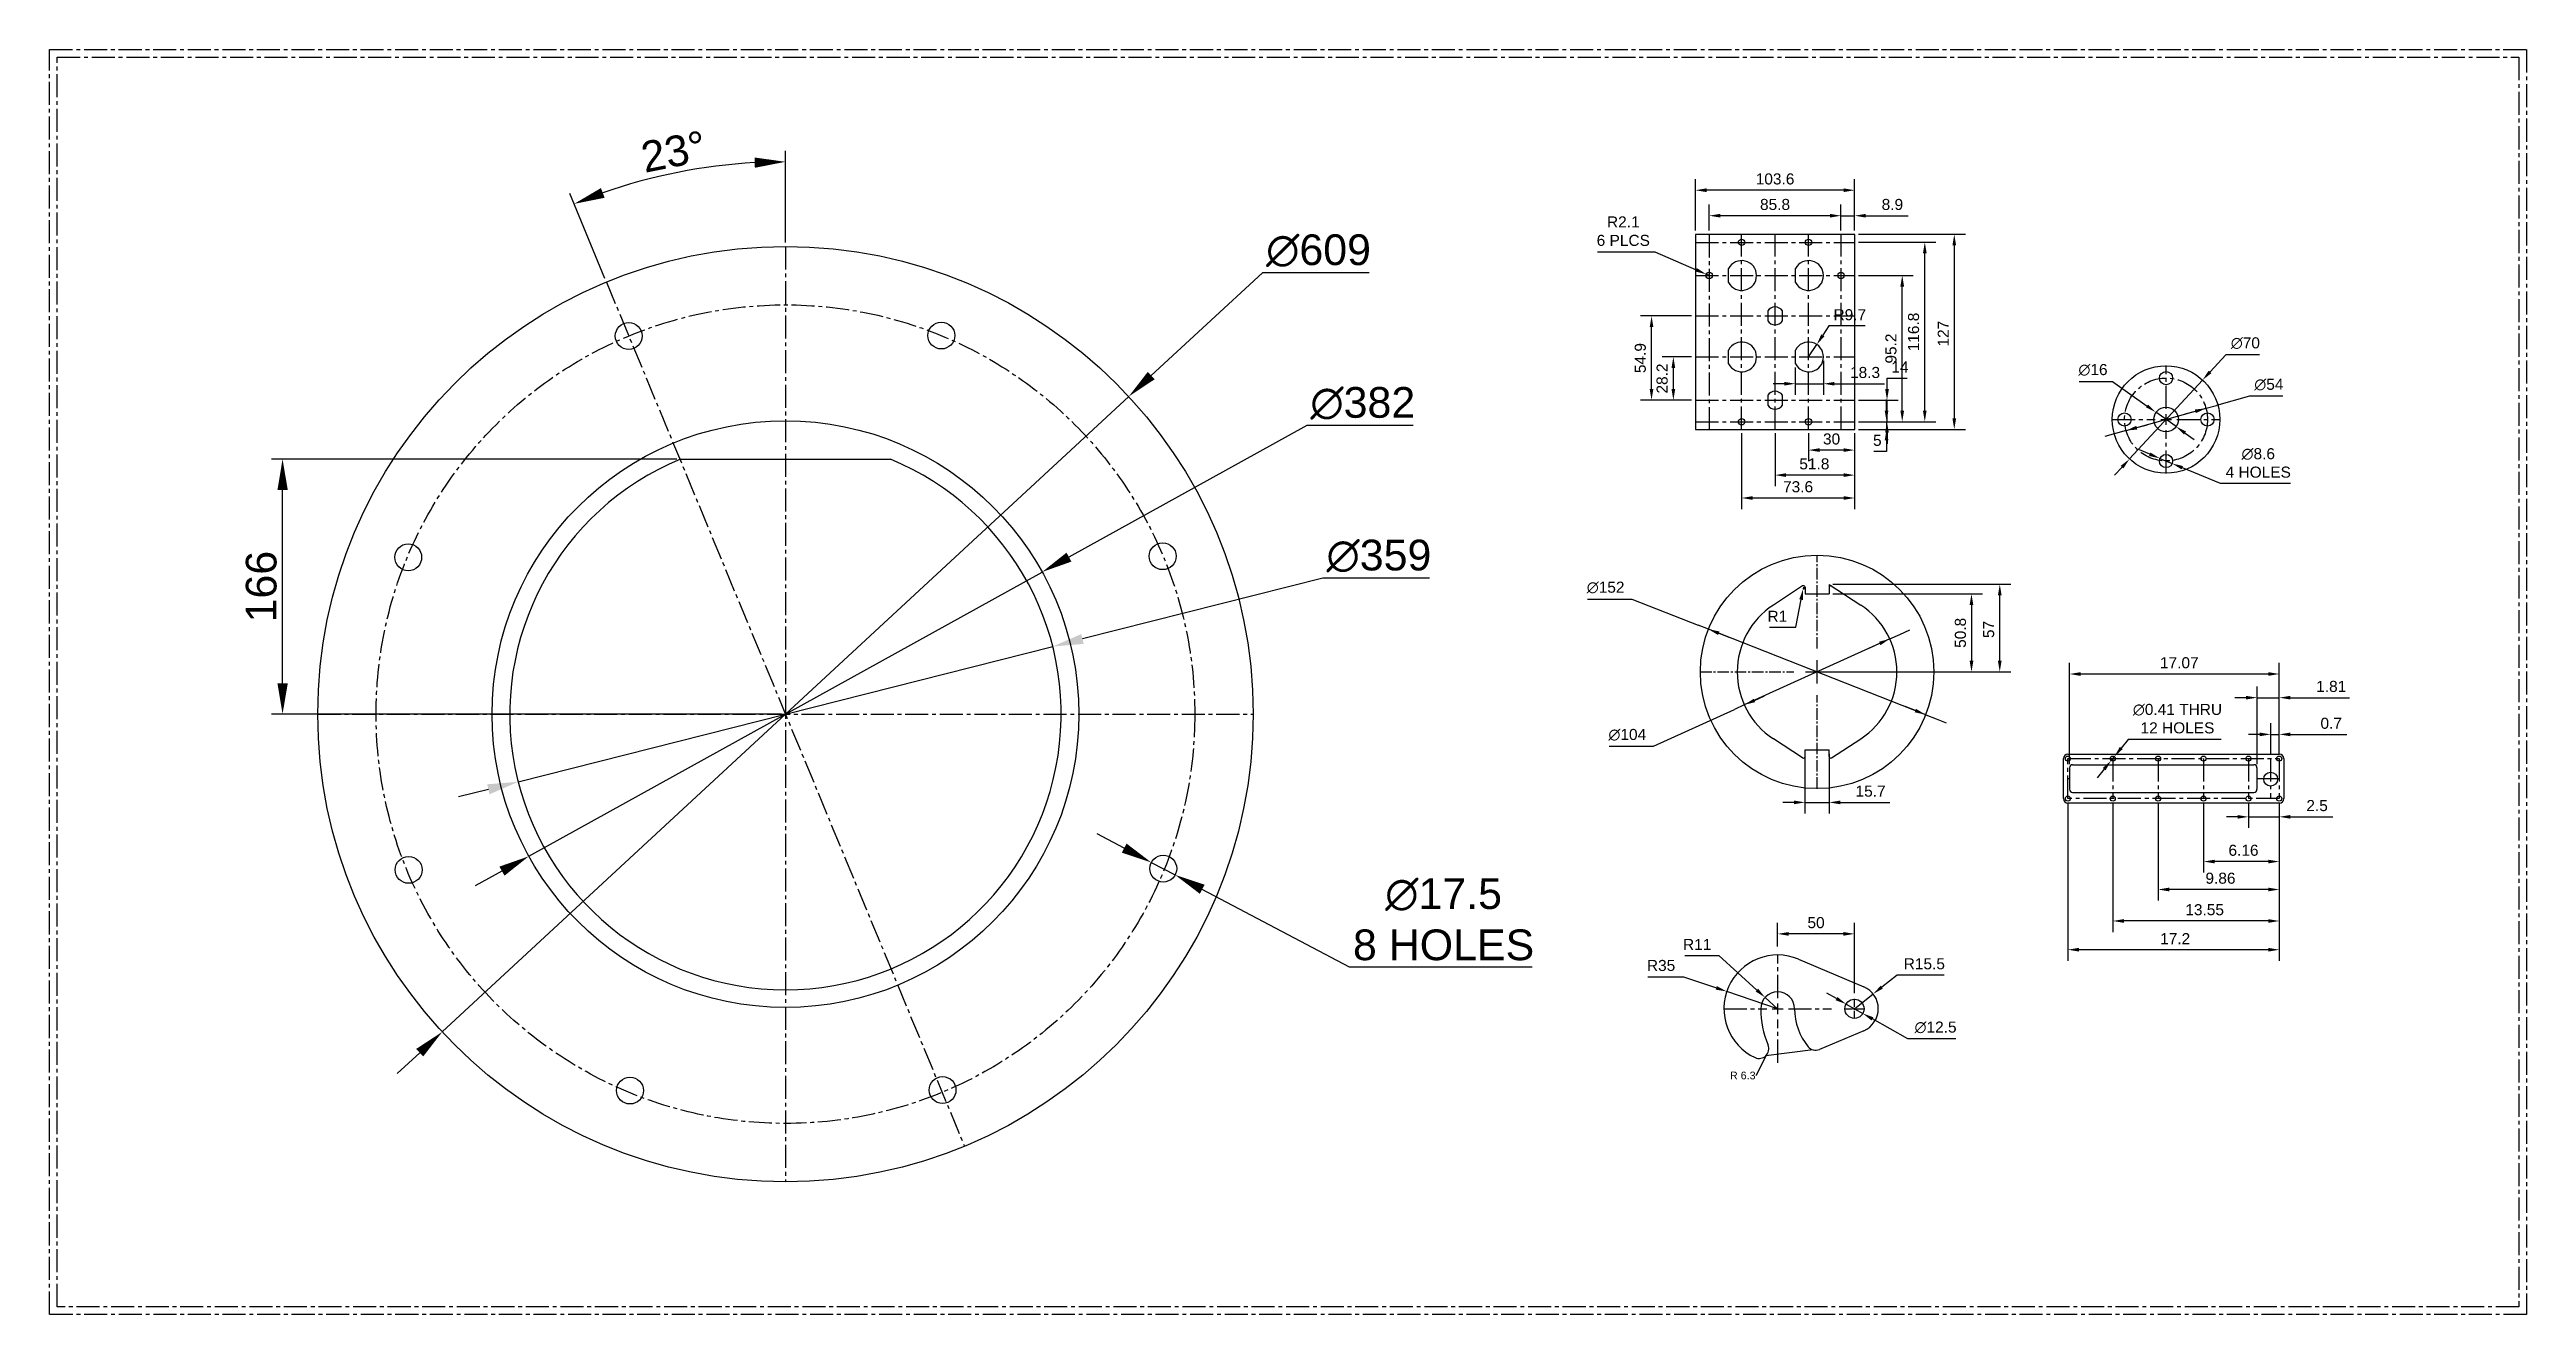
# Model space of a CAD drawing. Header units: millimetres. Extents: x -312 to 1301, y -289 to 535.
import ezdxf
from ezdxf import colors
from ezdxf.entities.mleader import LeaderData, LeaderLine
from ezdxf.math import Vec2, Vec3

# ---------------------------------------------------------------- set-up
doc = ezdxf.new("R2010")
doc.units = ezdxf.units.MM
doc.header["$LTSCALE"] = 20
doc.header["$MEASUREMENT"] = 0
doc.linetypes.add('CENTER2', pattern=[1.125, 0.75, -0.125, 0.125, -0.125])
doc.styles.get("Standard").update_dxf_attribs({"font": 'arial.ttf'})
doc.dimstyles.get("Standard").update_dxf_attribs({"dimscale": 40, "dimtxt": 0.18, "dimasz": 0.18, "dimexe": 0.18, "dimexo": 0.0625, "dimgap": 0.09, "dimtad": 1, "dimtoh": 1, "dimdec": 4, "dimdsep": 46, "dimtxsty": 'Standard', "dimcen": 0.09, "dimadec": 0, "dimazin": 0, "dimtfac": 1, "dimtdec": 4, "dimtmove": 0, "dimatfit": 3, "dimfxl": 1, "dimtolj": 1, "dimtzin": 0, "dimarcsym": 0})

msp = doc.modelspace()

# ---------------------------------------------------------------- blocks, each defined once
blk = doc.blocks.new('*U1')
at = {"color": 0, "linetype": 'CENTER2', "ltscale": 0.5, "transparency": 16777216}
for p, q in [((0, 15.2), (0, 76.12)), ((-76.12, 0), (-15.2, 0)), ((15.2, 0), (76.12, 0)), ((0, -76.12), (0, -15.2))]:
    blk.add_line(p, q, dxfattribs=at)
at = {"color": 0, "linetype": 'Continuous', "ltscale": 0.5, "transparency": 16777216}
for p, q in [((-7.6, 0), (7.6, 0)), ((0, -7.6), (0, 7.6))]:
    blk.add_line(p, q, dxfattribs=at)
blk = doc.blocks.new('*D2')
at = {"color": 0, "lineweight": -2, "transparency": 16777216}
for p, q in [((849.5, 186.4), (965.3, 186.4)), ((958.1, 136.6), (958.1, 179.2)), ((841.7, 129.4), (965.3, 129.4))]:
    blk.add_line(p, q, dxfattribs=at)
at = {"color": 0, "transparency": 16777216}
for points in [[(956.9, 179.2), (959.3, 179.2), (958.1, 186.4)], [(956.9, 136.6), (959.3, 136.6), (958.1, 129.4)]]:
    blk.add_solid(points, dxfattribs=at)
at = {"layer": 'Defpoints', "color": 0, "transparency": 16777216}
for p in [(847, 186.4), (958.1, 186.4), (839.2, 129.4)]:
    blk.add_point(p, dxfattribs=at)
at = {"color": 0, "transparency": 16777216, "insert": (950.9, 157), "char_height": 7.2, "attachment_point": 5, "rotation": 90}
blk.add_mtext('\\A1;57', dxfattribs=at)
blk = doc.blocks.new('*D3')
at = {"color": 0, "lineweight": -2, "transparency": 16777216}
for p, q in [((849.5, 180.2), (946.9, 180.2)), ((939.7, 173), (939.7, 136.6)), ((841.7, 129.4), (946.9, 129.4))]:
    blk.add_line(p, q, dxfattribs=at)
at = {"color": 0, "transparency": 16777216}
for points in [[(938.5, 173), (940.9, 173), (939.7, 180.2)], [(938.5, 136.6), (940.9, 136.6), (939.7, 129.4)]]:
    blk.add_solid(points, dxfattribs=at)
at = {"layer": 'Defpoints', "color": 0, "transparency": 16777216}
for p in [(847, 180.2), (839.2, 129.4), (939.7, 129.4)]:
    blk.add_point(p, dxfattribs=at)
at = {"color": 0, "transparency": 16777216, "insert": (932.5, 154.8), "char_height": 7.2, "attachment_point": 5, "rotation": 90}
blk.add_mtext('\\A1;50.8', dxfattribs=at)
blk = doc.blocks.new('*D4')
at = {"color": 0, "lineweight": -2, "transparency": 16777216}
for p, q in [((886.5, 150.9), (791.8, 107.9)), ((879.9, 147.9), (873.4, 144.9)), ((886.5, 150.9), (893.1, 153.8)), ((893.1, 153.8), (899.6, 156.8)), ((798.4, 110.8), (804.9, 113.8)), ((732.6, 81), (785.3, 104.9)), ((791.8, 107.9), (785.3, 104.9)), ((703.8, 81), (732.6, 81))]:
    blk.add_line(p, q, dxfattribs=at)
at = {"color": 0, "transparency": 16777216}
for points in [[(879.5, 149), (880.4, 146.8), (886.5, 150.9)], [(797.9, 111.9), (798.9, 109.7), (791.8, 107.9)]]:
    blk.add_solid(points, dxfattribs=at)
at = {"layer": 'Defpoints', "color": 0, "transparency": 16777216}
for p in [(886.5, 150.9), (791.8, 107.9)]:
    blk.add_point(p, dxfattribs=at)
at = {"color": 0, "transparency": 16777216, "insert": (715.6, 88.4), "char_height": 7.2, "attachment_point": 5}
blk.add_mtext('\\A1;∅104', dxfattribs=at)
blk = doc.blocks.new('*D5')
at = {"color": 0, "lineweight": -2, "transparency": 16777216}
for p, q in [((689.7, 176.8), (718.5, 176.8)), ((718.5, 176.8), (761.7, 159.8)), ((768.4, 157.2), (761.7, 159.8)), ((909.9, 101.5), (768.4, 157.2)), ((775.1, 154.5), (781.8, 151.9)), ((903.2, 104.2), (896.5, 106.8)), ((909.9, 101.5), (916.6, 98.9)), ((916.6, 98.9), (923.3, 96.3))]:
    blk.add_line(p, q, dxfattribs=at)
at = {"color": 0, "transparency": 16777216}
for points in [[(775.6, 155.7), (774.7, 153.4), (768.4, 157.2)], [(903.6, 105.3), (902.7, 103.1), (909.9, 101.5)]]:
    blk.add_solid(points, dxfattribs=at)
at = {"layer": 'Defpoints', "color": 0, "transparency": 16777216}
for p in [(768.4, 157.2), (909.9, 101.5)]:
    blk.add_point(p, dxfattribs=at)
at = {"color": 0, "transparency": 16777216, "insert": (701.5, 184.3), "char_height": 7.2, "attachment_point": 5}
blk.add_mtext('\\A1;∅152', dxfattribs=at)
blk = doc.blocks.new('*D6')
at = {"color": 0, "lineweight": -2, "transparency": 16777216}
for p, q in [((830.3, 184.5), (830.1, 183.5)), ((825.3, 158.4), (828.8, 176.5)), ((808.2, 158.4), (825.3, 158.4))]:
    blk.add_line(p, q, dxfattribs=at)
blk.add_arc((830.3, 184.5), 1, 259.097, 360, dxfattribs=at)
at = {"color": 0, "transparency": 16777216}
blk.add_solid([(827.6, 176.7), (829.9, 176.2), (830.1, 183.5)], dxfattribs=at)
at = {"layer": 'Defpoints', "color": 0, "transparency": 16777216}
for p in [(830.1, 183.5), (830.3, 184.5)]:
    blk.add_point(p, dxfattribs=at)
at = {"color": 0, "transparency": 16777216, "insert": (813.3, 165.6), "char_height": 7.2, "attachment_point": 5}
blk.add_mtext('\\A1;R1', dxfattribs=at)
blk = doc.blocks.new('*D7')
at = {"color": 0, "lineweight": -2, "transparency": 16777216}
for p, q in [((831.3, 76.1), (831.3, 37.2)), ((847, 76.1), (847, 37.2)), ((824.1, 44.4), (816.9, 44.4)), ((831.3, 44.4), (847, 44.4)), ((854.2, 44.4), (886.6, 44.4))]:
    blk.add_line(p, q, dxfattribs=at)
at = {"color": 0, "transparency": 16777216}
for points in [[(824.1, 45.6), (824.1, 43.2), (831.3, 44.4)], [(854.2, 45.6), (854.2, 43.2), (847, 44.4)]]:
    blk.add_solid(points, dxfattribs=at)
at = {"layer": 'Defpoints', "color": 0, "transparency": 16777216}
for p in [(831.3, 78.6), (847, 78.6), (847, 44.4)]:
    blk.add_point(p, dxfattribs=at)
at = {"color": 0, "transparency": 16777216, "insert": (874, 51.7), "char_height": 7.2, "attachment_point": 5}
blk.add_mtext('\\A1;15.7', dxfattribs=at)
blk = doc.blocks.new('*D8')
at = {"color": 0, "lineweight": -2, "transparency": 16777216}
for p, q in [((813.5, -49.5), (813.5, -34)), ((856.3, -41.2), (820.7, -41.2)), ((863.5, -79.9), (863.5, -34))]:
    blk.add_line(p, q, dxfattribs=at)
at = {"color": 0, "transparency": 16777216}
for points in [[(820.7, -40), (820.7, -42.4), (813.5, -41.2)], [(856.3, -40), (856.3, -42.4), (863.5, -41.2)]]:
    blk.add_solid(points, dxfattribs=at)
at = {"layer": 'Defpoints', "color": 0, "transparency": 16777216}
for p in [(813.5, -41.2), (813.5, -52), (863.5, -82.4)]:
    blk.add_point(p, dxfattribs=at)
at = {"color": 0, "transparency": 16777216, "insert": (838.5, -33.9), "char_height": 7.2, "attachment_point": 5}
blk.add_mtext('\\A1;50', dxfattribs=at)
blk = doc.blocks.new('*D9')
at = {"color": 0, "lineweight": -2, "transparency": 16777216}
for p, q in [((863.5, -90), (875.7, -80.3)), ((891.2, -68), (881.3, -75.9)), ((921.8, -68), (891.2, -68))]:
    blk.add_line(p, q, dxfattribs=at)
at = {"color": 0, "transparency": 16777216}
blk.add_solid([(880.6, -74.9), (882, -76.8), (875.7, -80.3)], dxfattribs=at)
at = {"layer": 'Defpoints', "color": 0, "transparency": 16777216}
for p in [(875.7, -80.3), (863.5, -90)]:
    blk.add_point(p, dxfattribs=at)
at = {"color": 0, "transparency": 16777216, "insert": (909, -60.7), "char_height": 7.2, "attachment_point": 5}
blk.add_mtext('\\A1;R15.5', dxfattribs=at)
blk = doc.blocks.new('*D10')
at = {"color": 0, "lineweight": -2, "transparency": 16777216}
for p, q in [((753.1, -55.3), (775.1, -55.3)), ((775.1, -55.3), (800, -77.8)), ((813.5, -90), (805.3, -82.6))]:
    blk.add_line(p, q, dxfattribs=at)
at = {"color": 0, "transparency": 16777216}
blk.add_solid([(800.8, -76.9), (799.2, -78.7), (805.3, -82.6)], dxfattribs=at)
at = {"layer": 'Defpoints', "color": 0, "transparency": 16777216}
for p in [(805.3, -82.6), (813.5, -90)]:
    blk.add_point(p, dxfattribs=at)
at = {"color": 0, "transparency": 16777216, "insert": (761.1, -48.1), "char_height": 7.2, "attachment_point": 5}
blk.add_mtext('\\A1;R11', dxfattribs=at)
blk = doc.blocks.new('*D11')
at = {"color": 0, "lineweight": -2, "transparency": 16777216}
for p, q in [((729, -69.1), (752.2, -69.1)), ((752.2, -69.1), (773.6, -76.4)), ((813.5, -90), (780.4, -78.7))]:
    blk.add_line(p, q, dxfattribs=at)
at = {"color": 0, "transparency": 16777216}
blk.add_solid([(773.9, -75.2), (773.2, -77.5), (780.4, -78.7)], dxfattribs=at)
at = {"layer": 'Defpoints', "color": 0, "transparency": 16777216}
for p in [(780.4, -78.7), (813.5, -90)]:
    blk.add_point(p, dxfattribs=at)
at = {"color": 0, "transparency": 16777216, "insert": (737.6, -61.8), "char_height": 7.2, "attachment_point": 5}
blk.add_mtext('\\A1;R35', dxfattribs=at)
blk = doc.blocks.new('*D12')
at = {"color": 0, "lineweight": -2, "transparency": 16777216}
for p, q in [((851.8, -83.3), (845.5, -79.8)), ((858.1, -86.9), (868.9, -93)), ((898.2, -109.6), (875.2, -96.6)), ((929.6, -109.6), (898.2, -109.6))]:
    blk.add_line(p, q, dxfattribs=at)
at = {"color": 0, "transparency": 16777216}
for points in [[(852.4, -82.3), (851.2, -84.4), (858.1, -86.9)], [(875.8, -95.5), (874.6, -97.6), (868.9, -93)]]:
    blk.add_solid(points, dxfattribs=at)
at = {"layer": 'Defpoints', "color": 0, "transparency": 16777216}
for p in [(858.1, -86.9), (868.9, -93)]:
    blk.add_point(p, dxfattribs=at)
at = {"color": 0, "transparency": 16777216, "insert": (916.3, -102.1), "char_height": 7.2, "attachment_point": 5}
blk.add_mtext('\\A1;∅12.5', dxfattribs=at)
blk = doc.blocks.new('*U13')
at = {"color": 0, "linetype": 'CENTER2', "transparency": 16777216}
for p, q in [((-6.37, 0), (-1.25, 0)), ((0, 1.25), (0, 6.37)), ((1.25, 0), (6.37, 0)), ((0, -6.37), (0, -1.25))]:
    blk.add_line(p, q, dxfattribs=at)
at = {"color": 0, "linetype": 'Continuous', "transparency": 16777216}
for p, q in [((-0.625, 0), (0.625, 0)), ((0, -0.625), (0, 0.625))]:
    blk.add_line(p, q, dxfattribs=at)
blk = doc.blocks.new('*U14')
at = {"color": 0, "linetype": 'CENTER2', "transparency": 16777216}
for p, q in [((0, 7), (0, 35.12)), ((-35.12, 0), (-7, 0)), ((7, 0), (35.12, 0)), ((0, -35.12), (0, -7))]:
    blk.add_line(p, q, dxfattribs=at)
at = {"color": 0, "linetype": 'Continuous', "transparency": 16777216}
for p, q in [((-3.5, 0), (3.5, 0)), ((0, -3.5), (0, 3.5))]:
    blk.add_line(p, q, dxfattribs=at)
blk = doc.blocks.new('*U15')
at = {"color": 7, "lineweight": 30}
blk.add_circle((0, 0), 4.3, dxfattribs=at)
blk = doc.blocks.new('*U16')
at = {"color": 0, "linetype": 'ByBlock', "lineweight": -2, "transparency": 16777216}
blk.add_blockref('*U15', (-438.1, 294.2), dxfattribs=at)
for p, rotation in [((-465.1, 267.2), 90), ((-411.1, 267.2), 270), ((-438.1, 240.2), 180)]:
    blk.add_blockref('*U15', p, dxfattribs=dict(at, rotation=rotation))
blk = doc.blocks.new('*U19')
at = {"color": 0, "linetype": 'CENTER2', "transparency": 16777216}
for p, q in [((0, 7), (0, 35.12)), ((-35.12, 0), (-7, 0)), ((7, 0), (35.12, 0)), ((0, -35.12), (0, -7))]:
    blk.add_line(p, q, dxfattribs=at)
at = {"color": 0, "linetype": 'Continuous', "transparency": 16777216}
for p, q in [((-3.5, 0), (3.5, 0)), ((0, -3.5), (0, 3.5))]:
    blk.add_line(p, q, dxfattribs=at)
blk = doc.blocks.new('*D20')
at = {"color": 0, "lineweight": -2, "transparency": 16777216}
for p, q in [((1105.3, 335.9), (1095, 324.7)), ((1127.1, 335.9), (1105.3, 335.9)), ((1042.6, 268), (1090.1, 319.4)), ((1037.7, 262.7), (1032.8, 257.4))]:
    blk.add_line(p, q, dxfattribs=at)
at = {"color": 0, "transparency": 16777216}
for points in [[(1094.1, 325.5), (1095.9, 323.9), (1090.1, 319.4)], [(1036.8, 263.5), (1038.6, 261.9), (1042.6, 268)]]:
    blk.add_solid(points, dxfattribs=at)
at = {"layer": 'Defpoints', "color": 0, "transparency": 16777216}
for p in [(1090.1, 319.4), (1042.6, 268)]:
    blk.add_point(p, dxfattribs=at)
at = {"color": 0, "transparency": 16777216, "insert": (1118, 343.4), "char_height": 7.2, "attachment_point": 5}
blk.add_mtext('\\A1;∅70', dxfattribs=at)
blk = doc.blocks.new('*D21')
at = {"color": 0, "lineweight": -2, "transparency": 16777216}
for p, q in [((1120.7, 308.9), (1099.3, 302.9)), ((1142.4, 308.9), (1120.7, 308.9)), ((1040.4, 286.5), (1092.4, 301)), ((1047.3, 288.4), (1054.2, 290.3)), ((1085.4, 299), (1078.5, 297.1)), ((1092.4, 301), (1099.3, 302.9)), ((1033.4, 284.5), (1026.5, 282.6)), ((1040.4, 286.5), (1033.4, 284.5))]:
    blk.add_line(p, q, dxfattribs=at)
at = {"color": 0, "transparency": 16777216}
for points in [[(1085.1, 300.2), (1085.8, 297.9), (1092.4, 301)], [(1047, 289.6), (1047.6, 287.2), (1040.4, 286.5)]]:
    blk.add_solid(points, dxfattribs=at)
at = {"layer": 'Defpoints', "color": 0, "transparency": 16777216}
for p in [(1092.4, 301), (1040.4, 286.5)]:
    blk.add_point(p, dxfattribs=at)
at = {"color": 0, "transparency": 16777216, "insert": (1133.3, 316.4), "char_height": 7.2, "attachment_point": 5}
blk.add_mtext('\\A1;∅54', dxfattribs=at)
blk = doc.blocks.new('*D22')
at = {"color": 0, "lineweight": -2, "transparency": 16777216}
for p, q in [((1009.7, 318.5), (1031.5, 318.5)), ((1031.5, 318.5), (1054, 302.5)), ((1072.9, 289.1), (1059.8, 298.4)), ((1078.8, 284.9), (1084.6, 280.7))]:
    blk.add_line(p, q, dxfattribs=at)
at = {"color": 0, "transparency": 16777216}
for points in [[(1054.7, 303.5), (1053.3, 301.6), (1059.8, 298.4)], [(1079.4, 285.9), (1078.1, 283.9), (1072.9, 289.1)]]:
    blk.add_solid(points, dxfattribs=at)
at = {"layer": 'Defpoints', "color": 0, "transparency": 16777216}
for p in [(1059.8, 298.4), (1072.9, 289.1)]:
    blk.add_point(p, dxfattribs=at)
at = {"color": 0, "transparency": 16777216, "insert": (1018.8, 326), "char_height": 7.2, "attachment_point": 5}
blk.add_mtext('\\A1;∅16', dxfattribs=at)
blk = doc.blocks.new('*D23')
at = {"color": 0, "lineweight": -2, "transparency": 16777216}
for p, q in [((1055.7, 271.1), (1049.1, 273.9)), ((1062.4, 268.4), (1070.3, 265.1)), ((1101.8, 252), (1077, 262.3)), ((1147.3, 252), (1101.8, 252))]:
    blk.add_line(p, q, dxfattribs=at)
at = {"color": 0, "transparency": 16777216}
for points in [[(1056.2, 272.2), (1055.3, 270), (1062.4, 268.4)], [(1077.4, 263.4), (1076.5, 261.2), (1070.3, 265.1)]]:
    blk.add_solid(points, dxfattribs=at)
at = {"layer": 'Defpoints', "color": 0, "transparency": 16777216}
for p in [(1062.4, 268.4), (1070.3, 265.1)]:
    blk.add_point(p, dxfattribs=at)
at = {"color": 0, "transparency": 16777216, "insert": (1126.4, 265.4), "char_height": 7.2, "attachment_point": 5}
blk.add_mtext('\\A1;∅8.6\\P4 HOLES', dxfattribs=at)
blk = doc.blocks.new('*D25')
at = {"color": 0, "lineweight": -2, "transparency": 16777216}
for p, q in [((866.1, 414.3), (935.7, 414.3)), ((928.5, 407.1), (928.5, 294.5)), ((866.1, 287.3), (935.7, 287.3))]:
    blk.add_line(p, q, dxfattribs=at)
at = {"color": 0, "transparency": 16777216}
for points in [[(927.3, 407.1), (929.7, 407.1), (928.5, 414.3)], [(927.3, 294.5), (929.7, 294.5), (928.5, 287.3)]]:
    blk.add_solid(points, dxfattribs=at)
at = {"layer": 'Defpoints', "color": 0, "transparency": 16777216}
for p in [(863.6, 414.3), (863.6, 287.3), (928.5, 287.3)]:
    blk.add_point(p, dxfattribs=at)
at = {"color": 0, "transparency": 16777216, "insert": (921.3, 349.6), "char_height": 7.2, "attachment_point": 5, "rotation": 90}
blk.add_mtext('\\A1;127', dxfattribs=at)
blk = doc.blocks.new('*D26')
at = {"color": 0, "lineweight": -2, "transparency": 16777216}
for p, q in [((760, 416.8), (760, 450.2)), ((856.4, 443), (767.2, 443)), ((863.6, 416.8), (863.6, 450.2))]:
    blk.add_line(p, q, dxfattribs=at)
at = {"color": 0, "transparency": 16777216}
for points in [[(767.2, 444.2), (767.2, 441.8), (760, 443)], [(856.4, 444.2), (856.4, 441.8), (863.6, 443)]]:
    blk.add_solid(points, dxfattribs=at)
at = {"layer": 'Defpoints', "color": 0, "transparency": 16777216}
for p in [(760, 443), (760, 414.3), (863.6, 414.3)]:
    blk.add_point(p, dxfattribs=at)
at = {"color": 0, "transparency": 16777216, "insert": (811.8, 450.3), "char_height": 7.2, "attachment_point": 5}
blk.add_mtext('\\A1;103.6', dxfattribs=at)
blk = doc.blocks.new('*D27')
at = {"color": 0, "lineweight": -2, "transparency": 16777216}
for p, q in [((884.4, 299.5), (884.4, 306.7)), ((866.1, 292.3), (891.6, 292.3)), ((884.4, 292.3), (884.4, 287.3)), ((866.1, 287.3), (891.6, 287.3)), ((884.4, 280.1), (884.4, 272.9)), ((884.4, 272.9), (876.1, 272.9))]:
    blk.add_line(p, q, dxfattribs=at)
at = {"color": 0, "transparency": 16777216}
for points in [[(883.2, 299.5), (885.6, 299.5), (884.4, 292.3)], [(883.2, 280.1), (885.6, 280.1), (884.4, 287.3)]]:
    blk.add_solid(points, dxfattribs=at)
at = {"layer": 'Defpoints', "color": 0, "transparency": 16777216}
for p in [(863.6, 292.3), (863.6, 287.3), (884.4, 287.3)]:
    blk.add_point(p, dxfattribs=at)
at = {"color": 0, "transparency": 16777216, "insert": (878.4, 280.1), "char_height": 7.2, "attachment_point": 5}
blk.add_mtext('\\A1;5', dxfattribs=at)
blk = doc.blocks.new('*D28')
at = {"color": 0, "lineweight": -2, "transparency": 16777216}
for p, q in [((884.7, 313.5), (884.7, 320.7)), ((884.7, 320.7), (897.9, 320.7)), ((866.1, 306.3), (891.9, 306.3)), ((866.1, 292.3), (891.9, 292.3)), ((884.7, 292.3), (884.7, 306.3)), ((884.7, 285.1), (884.7, 277.9))]:
    blk.add_line(p, q, dxfattribs=at)
at = {"color": 0, "transparency": 16777216}
for points in [[(883.5, 313.5), (885.9, 313.5), (884.7, 306.3)], [(883.5, 285.1), (885.9, 285.1), (884.7, 292.3)]]:
    blk.add_solid(points, dxfattribs=at)
at = {"layer": 'Defpoints', "color": 0, "transparency": 16777216}
for p in [(863.6, 306.3), (863.6, 292.3), (884.7, 306.3)]:
    blk.add_point(p, dxfattribs=at)
at = {"color": 0, "transparency": 16777216, "insert": (893.1, 327.9), "char_height": 7.2, "attachment_point": 5}
blk.add_mtext('\\A1;14', dxfattribs=at)
blk = doc.blocks.new('*D30')
at = {"color": 0, "lineweight": -2, "transparency": 16777216}
for p, q in [((866.1, 387.5), (901.8, 387.5)), ((894.6, 299.5), (894.6, 380.3)), ((866.1, 292.3), (901.8, 292.3))]:
    blk.add_line(p, q, dxfattribs=at)
at = {"color": 0, "transparency": 16777216}
for points in [[(893.4, 380.3), (895.8, 380.3), (894.6, 387.5)], [(893.4, 299.5), (895.8, 299.5), (894.6, 292.3)]]:
    blk.add_solid(points, dxfattribs=at)
at = {"layer": 'Defpoints', "color": 0, "transparency": 16777216}
for p in [(863.6, 387.5), (894.6, 387.5), (863.6, 292.3)]:
    blk.add_point(p, dxfattribs=at)
at = {"color": 0, "transparency": 16777216, "insert": (887.3, 339.9), "char_height": 7.2, "attachment_point": 5, "rotation": 90}
blk.add_mtext('\\A1;95.2', dxfattribs=at)
blk = doc.blocks.new('*D31')
at = {"color": 0, "lineweight": -2, "transparency": 16777216}
for p, q in [((866.1, 409.1), (916.5, 409.1)), ((909.3, 299.5), (909.3, 401.9)), ((866.1, 292.3), (916.5, 292.3))]:
    blk.add_line(p, q, dxfattribs=at)
at = {"color": 0, "transparency": 16777216}
for points in [[(908.1, 401.9), (910.5, 401.9), (909.3, 409.1)], [(908.1, 299.5), (910.5, 299.5), (909.3, 292.3)]]:
    blk.add_solid(points, dxfattribs=at)
at = {"layer": 'Defpoints', "color": 0, "transparency": 16777216}
for p in [(863.6, 409.1), (909.3, 409.1), (863.6, 292.3)]:
    blk.add_point(p, dxfattribs=at)
at = {"color": 0, "transparency": 16777216, "insert": (902, 350.7), "char_height": 7.2, "attachment_point": 5, "rotation": 90}
blk.add_mtext('\\A1;116.8', dxfattribs=at)
blk = doc.blocks.new('*D32')
at = {"color": 0, "lineweight": -2, "transparency": 16777216}
for p, q in [((757.5, 334.5), (738.4, 334.5)), ((745.6, 313.5), (745.6, 327.3)), ((757.5, 306.3), (738.4, 306.3))]:
    blk.add_line(p, q, dxfattribs=at)
at = {"color": 0, "transparency": 16777216}
for points in [[(744.4, 327.3), (746.8, 327.3), (745.6, 334.5)], [(744.4, 313.5), (746.8, 313.5), (745.6, 306.3)]]:
    blk.add_solid(points, dxfattribs=at)
at = {"layer": 'Defpoints', "color": 0, "transparency": 16777216}
for p in [(745.6, 334.5), (760, 334.5), (760, 306.3)]:
    blk.add_point(p, dxfattribs=at)
at = {"color": 0, "transparency": 16777216, "insert": (738.3, 320.4), "char_height": 7.2, "attachment_point": 5, "rotation": 90}
blk.add_mtext('\\A1;28.2', dxfattribs=at)
blk = doc.blocks.new('*D33')
at = {"color": 0, "lineweight": -2, "transparency": 16777216}
for p, q in [((757.5, 361.2), (724.2, 361.2)), ((731.4, 313.5), (731.4, 354)), ((757.5, 306.3), (724.2, 306.3))]:
    blk.add_line(p, q, dxfattribs=at)
at = {"color": 0, "transparency": 16777216}
for points in [[(730.2, 354), (732.6, 354), (731.4, 361.2)], [(730.2, 313.5), (732.6, 313.5), (731.4, 306.3)]]:
    blk.add_solid(points, dxfattribs=at)
at = {"layer": 'Defpoints', "color": 0, "transparency": 16777216}
for p in [(731.4, 361.2), (760, 361.2), (760, 306.3)]:
    blk.add_point(p, dxfattribs=at)
at = {"color": 0, "transparency": 16777216, "insert": (724.1, 333.7), "char_height": 7.2, "attachment_point": 5, "rotation": 90}
blk.add_mtext('\\A1;54.9', dxfattribs=at)
blk = doc.blocks.new('*D34')
at = {"color": 0, "lineweight": -2, "transparency": 16777216}
for p, q in [((833.6, 284.8), (833.6, 266.6)), ((863.6, 284.8), (863.6, 266.6)), ((856.4, 273.8), (840.8, 273.8))]:
    blk.add_line(p, q, dxfattribs=at)
at = {"color": 0, "transparency": 16777216}
for points in [[(840.8, 275), (840.8, 272.6), (833.6, 273.8)], [(856.4, 275), (856.4, 272.6), (863.6, 273.8)]]:
    blk.add_solid(points, dxfattribs=at)
at = {"layer": 'Defpoints', "color": 0, "transparency": 16777216}
for p in [(833.6, 287.3), (863.6, 287.3), (833.6, 273.8)]:
    blk.add_point(p, dxfattribs=at)
at = {"color": 0, "transparency": 16777216, "insert": (848.6, 281), "char_height": 7.2, "attachment_point": 5}
blk.add_mtext('\\A1;30', dxfattribs=at)
blk = doc.blocks.new('*D35')
at = {"color": 0, "lineweight": -2, "transparency": 16777216}
for p, q in [((811.8, 284.8), (811.8, 250.3)), ((863.6, 284.8), (863.6, 250.3)), ((856.4, 257.5), (819, 257.5))]:
    blk.add_line(p, q, dxfattribs=at)
at = {"color": 0, "transparency": 16777216}
for points in [[(819, 258.7), (819, 256.3), (811.8, 257.5)], [(856.4, 258.7), (856.4, 256.3), (863.6, 257.5)]]:
    blk.add_solid(points, dxfattribs=at)
at = {"layer": 'Defpoints', "color": 0, "transparency": 16777216}
for p in [(811.8, 287.3), (863.6, 287.3), (811.8, 257.5)]:
    blk.add_point(p, dxfattribs=at)
at = {"color": 0, "transparency": 16777216, "insert": (837.4, 264.8), "char_height": 7.2, "attachment_point": 5}
blk.add_mtext('\\A1;51.8', dxfattribs=at)
blk = doc.blocks.new('*D36')
at = {"color": 0, "lineweight": -2, "transparency": 16777216}
for p, q in [((790, 284.8), (790, 235.4)), ((863.6, 284.8), (863.6, 235.4)), ((856.4, 242.6), (797.2, 242.6))]:
    blk.add_line(p, q, dxfattribs=at)
at = {"color": 0, "transparency": 16777216}
for points in [[(797.2, 243.8), (797.2, 241.4), (790, 242.6)], [(856.4, 243.8), (856.4, 241.4), (863.6, 242.6)]]:
    blk.add_solid(points, dxfattribs=at)
at = {"layer": 'Defpoints', "color": 0, "transparency": 16777216}
for p in [(790, 287.3), (863.6, 287.3), (790, 242.6)]:
    blk.add_point(p, dxfattribs=at)
at = {"color": 0, "transparency": 16777216, "insert": (826.8, 249.9), "char_height": 7.2, "attachment_point": 5}
blk.add_mtext('\\A1;73.6', dxfattribs=at)
blk = doc.blocks.new('*D37')
at = {"color": 0, "lineweight": -2, "transparency": 16777216}
for p, q in [((825, 327.5), (825, 309.8)), ((843.3, 332), (843.3, 309.8)), ((817.8, 317), (810.6, 317)), ((825, 317), (843.3, 317)), ((850.5, 317), (883, 317))]:
    blk.add_line(p, q, dxfattribs=at)
at = {"color": 0, "transparency": 16777216}
for points in [[(817.8, 318.2), (817.8, 315.8), (825, 317)], [(850.5, 318.2), (850.5, 315.8), (843.3, 317)]]:
    blk.add_solid(points, dxfattribs=at)
at = {"layer": 'Defpoints', "color": 0, "transparency": 16777216}
for p in [(825, 330), (843.3, 334.5), (843.3, 317)]:
    blk.add_point(p, dxfattribs=at)
at = {"color": 0, "transparency": 16777216, "insert": (870.4, 324.3), "char_height": 7.2, "attachment_point": 5}
blk.add_mtext('\\A1;18.3', dxfattribs=at)
blk = doc.blocks.new('*D38')
at = {"color": 0, "lineweight": -2, "transparency": 16777216}
for p, q in [((833.6, 334.5), (839, 342.6)), ((846.9, 354.6), (842.9, 348.6)), ((870.5, 354.6), (846.9, 354.6))]:
    blk.add_line(p, q, dxfattribs=at)
at = {"color": 0, "transparency": 16777216}
blk.add_solid([(841.9, 349.2), (844, 347.9), (839, 342.6)], dxfattribs=at)
at = {"layer": 'Defpoints', "color": 0, "transparency": 16777216}
for p in [(839, 342.6), (833.6, 334.5)]:
    blk.add_point(p, dxfattribs=at)
at = {"color": 0, "transparency": 16777216, "insert": (860.5, 361.9), "char_height": 7.2, "attachment_point": 5}
blk.add_mtext('\\A1;R9.7', dxfattribs=at)
blk = doc.blocks.new('*D39')
at = {"color": 0, "lineweight": -2, "transparency": 16777216}
for p, q in [((696.2, 402.9), (733.5, 402.9)), ((733.5, 402.9), (760.4, 391.2)), ((768.9, 387.5), (767, 388.3))]:
    blk.add_line(p, q, dxfattribs=at)
at = {"color": 0, "transparency": 16777216}
blk.add_solid([(760.9, 392.3), (759.9, 390.1), (767, 388.3)], dxfattribs=at)
at = {"layer": 'Defpoints', "color": 0, "transparency": 16777216}
for p in [(767, 388.3), (768.9, 387.5)]:
    blk.add_point(p, dxfattribs=at)
at = {"color": 0, "transparency": 16777216, "insert": (713, 416.3), "char_height": 7.2, "attachment_point": 5}
blk.add_mtext('\\A1;R2.1\\P6 PLCS', dxfattribs=at)
blk = doc.blocks.new('*D40')
at = {"color": 0, "lineweight": -2, "transparency": 16777216}
for p, q in [((847.5, 426.4), (840.3, 426.4)), ((854.7, 416.8), (854.7, 433.6)), ((854.7, 426.4), (863.6, 426.4)), ((863.6, 416.8), (863.6, 433.6)), ((870.8, 426.4), (898.4, 426.4))]:
    blk.add_line(p, q, dxfattribs=at)
at = {"color": 0, "transparency": 16777216}
for points in [[(847.5, 427.6), (847.5, 425.2), (854.7, 426.4)], [(870.8, 427.6), (870.8, 425.2), (863.6, 426.4)]]:
    blk.add_solid(points, dxfattribs=at)
at = {"layer": 'Defpoints', "color": 0, "transparency": 16777216}
for p in [(854.7, 426.4), (854.7, 414.3), (863.6, 414.3)]:
    blk.add_point(p, dxfattribs=at)
at = {"color": 0, "transparency": 16777216, "insert": (888.2, 433.7), "char_height": 7.2, "attachment_point": 5}
blk.add_mtext('\\A1;8.9', dxfattribs=at)
blk = doc.blocks.new('*D41')
at = {"color": 0, "lineweight": -2, "transparency": 16777216}
for p, q in [((768.9, 416.8), (768.9, 433.6)), ((847.5, 426.4), (776.1, 426.4)), ((854.7, 416.8), (854.7, 433.6))]:
    blk.add_line(p, q, dxfattribs=at)
at = {"color": 0, "transparency": 16777216}
for points in [[(776.1, 427.6), (776.1, 425.2), (768.9, 426.4)], [(847.5, 427.6), (847.5, 425.2), (854.7, 426.4)]]:
    blk.add_solid(points, dxfattribs=at)
at = {"layer": 'Defpoints', "color": 0, "transparency": 16777216}
for p in [(768.9, 426.4), (768.9, 414.3), (854.7, 414.3)]:
    blk.add_point(p, dxfattribs=at)
at = {"color": 0, "transparency": 16777216, "insert": (811.8, 433.7), "char_height": 7.2, "attachment_point": 5}
blk.add_mtext('\\A1;85.8', dxfattribs=at)
blk = doc.blocks.new('*D43')
at = {"color": 0, "lineweight": -2, "transparency": 16777216}
for p, q in [((1112.9, 35), (1105.7, 35)), ((1120.1, 44.4), (1120.1, 27.8)), ((1120.1, 35), (1140.1, 35)), ((1140.1, 44.4), (1140.1, 27.8)), ((1147.3, 35), (1174.9, 35))]:
    blk.add_line(p, q, dxfattribs=at)
at = {"color": 0, "transparency": 16777216}
for points in [[(1112.9, 36.2), (1112.9, 33.8), (1120.1, 35)], [(1147.3, 36.2), (1147.3, 33.8), (1140.1, 35)]]:
    blk.add_solid(points, dxfattribs=at)
at = {"layer": 'Defpoints', "color": 0, "transparency": 16777216}
for p in [(1120.1, 46.9), (1120.1, 35), (1140.1, 46.9)]:
    blk.add_point(p, dxfattribs=at)
at = {"color": 0, "transparency": 16777216, "insert": (1164.7, 42.3), "char_height": 7.2, "attachment_point": 5}
blk.add_mtext('\\A1;2.5', dxfattribs=at)
blk = doc.blocks.new('*D46')
at = {"color": 0, "lineweight": -2, "transparency": 16777216}
for p, q in [((1090.8, 44.4), (1090.8, -1.3)), ((1140.1, 44.4), (1140.1, -1.3)), ((1132.9, 5.9), (1098, 5.9))]:
    blk.add_line(p, q, dxfattribs=at)
at = {"color": 0, "transparency": 16777216}
for points in [[(1098, 7.1), (1098, 4.7), (1090.8, 5.9)], [(1132.9, 7.1), (1132.9, 4.7), (1140.1, 5.9)]]:
    blk.add_solid(points, dxfattribs=at)
at = {"layer": 'Defpoints', "color": 0, "transparency": 16777216}
for p in [(1090.8, 46.9), (1140.1, 46.9), (1090.8, 5.9)]:
    blk.add_point(p, dxfattribs=at)
at = {"color": 0, "transparency": 16777216, "insert": (1116.8, 13.2), "char_height": 7.2, "attachment_point": 5}
blk.add_mtext('\\A1;6.16', dxfattribs=at)
blk = doc.blocks.new('*D47')
at = {"color": 0, "lineweight": -2, "transparency": 16777216}
for p, q in [((1061.2, 44.4), (1061.2, -19.5)), ((1140.1, 44.4), (1140.1, -19.5)), ((1132.9, -12.3), (1068.4, -12.3))]:
    blk.add_line(p, q, dxfattribs=at)
at = {"color": 0, "transparency": 16777216}
for points in [[(1068.4, -11.1), (1068.4, -13.5), (1061.2, -12.3)], [(1132.9, -11.1), (1132.9, -13.5), (1140.1, -12.3)]]:
    blk.add_solid(points, dxfattribs=at)
at = {"layer": 'Defpoints', "color": 0, "transparency": 16777216}
for p in [(1061.2, 46.9), (1140.1, 46.9), (1061.2, -12.3)]:
    blk.add_point(p, dxfattribs=at)
at = {"color": 0, "transparency": 16777216, "insert": (1101.8, -5), "char_height": 7.2, "attachment_point": 5}
blk.add_mtext('\\A1;9.86', dxfattribs=at)
blk = doc.blocks.new('*D48')
at = {"color": 0, "lineweight": -2, "transparency": 16777216}
for p, q in [((1031.7, 44.4), (1031.7, -40)), ((1140.1, 44.4), (1140.1, -40)), ((1132.9, -32.8), (1038.9, -32.8))]:
    blk.add_line(p, q, dxfattribs=at)
at = {"color": 0, "transparency": 16777216}
for points in [[(1038.9, -31.6), (1038.9, -34), (1031.7, -32.8)], [(1132.9, -31.6), (1132.9, -34), (1140.1, -32.8)]]:
    blk.add_solid(points, dxfattribs=at)
at = {"layer": 'Defpoints', "color": 0, "transparency": 16777216}
for p in [(1031.7, 46.9), (1140.1, 46.9), (1031.7, -32.8)]:
    blk.add_point(p, dxfattribs=at)
at = {"color": 0, "transparency": 16777216, "insert": (1091.5, -25.5), "char_height": 7.2, "attachment_point": 5}
blk.add_mtext('\\A1;13.55', dxfattribs=at)
blk = doc.blocks.new('*D49')
at = {"color": 0, "lineweight": -2, "transparency": 16777216}
for p, q in [((1002.5, 44.4), (1002.5, -58.7)), ((1140.1, 44.4), (1140.1, -58.7)), ((1132.9, -51.5), (1009.7, -51.5))]:
    blk.add_line(p, q, dxfattribs=at)
at = {"color": 0, "transparency": 16777216}
for points in [[(1009.7, -50.3), (1009.7, -52.7), (1002.5, -51.5)], [(1132.9, -50.3), (1132.9, -52.7), (1140.1, -51.5)]]:
    blk.add_solid(points, dxfattribs=at)
at = {"layer": 'Defpoints', "color": 0, "transparency": 16777216}
for p in [(1002.5, 46.9), (1140.1, 46.9), (1002.5, -51.5)]:
    blk.add_point(p, dxfattribs=at)
at = {"color": 0, "transparency": 16777216, "insert": (1072.3, -44.3), "char_height": 7.2, "attachment_point": 5}
blk.add_mtext('\\A1;17.2', dxfattribs=at)
blk = doc.blocks.new('*D50')
at = {"color": 0, "lineweight": -2, "transparency": 16777216}
for p, q in [((1127.3, 88.7), (1120.1, 88.7)), ((1134.5, 75.4), (1134.5, 95.9)), ((1134.5, 88.7), (1140.1, 88.7)), ((1140.1, 75.4), (1140.1, 95.9)), ((1147.3, 88.7), (1184.1, 88.7))]:
    blk.add_line(p, q, dxfattribs=at)
at = {"color": 0, "transparency": 16777216}
for points in [[(1127.3, 89.9), (1127.3, 87.5), (1134.5, 88.7)], [(1147.3, 89.9), (1147.3, 87.5), (1140.1, 88.7)]]:
    blk.add_solid(points, dxfattribs=at)
at = {"layer": 'Defpoints', "color": 0, "transparency": 16777216}
for p in [(1134.5, 88.7), (1134.5, 72.9), (1140.1, 72.9)]:
    blk.add_point(p, dxfattribs=at)
at = {"color": 0, "transparency": 16777216, "insert": (1173.9, 95.9), "char_height": 7.2, "attachment_point": 5}
blk.add_mtext('\\A1;0.7', dxfattribs=at)
blk = doc.blocks.new('*D51')
at = {"color": 0, "lineweight": -2, "transparency": 16777216}
for p, q in [((1125.6, 69.4), (1125.6, 119.8)), ((1140.1, 75.4), (1140.1, 119.8)), ((1118.4, 112.6), (1111.2, 112.6)), ((1125.6, 112.6), (1140.1, 112.6)), ((1147.3, 112.6), (1185.8, 112.6))]:
    blk.add_line(p, q, dxfattribs=at)
at = {"color": 0, "transparency": 16777216}
for points in [[(1118.4, 113.8), (1118.4, 111.4), (1125.6, 112.6)], [(1147.3, 113.8), (1147.3, 111.4), (1140.1, 112.6)]]:
    blk.add_solid(points, dxfattribs=at)
at = {"layer": 'Defpoints', "color": 0, "transparency": 16777216}
for p in [(1125.6, 112.6), (1125.6, 66.9), (1140.1, 72.9)]:
    blk.add_point(p, dxfattribs=at)
at = {"color": 0, "transparency": 16777216, "insert": (1173.9, 119.9), "char_height": 7.2, "attachment_point": 5}
blk.add_mtext('\\A1;1.81', dxfattribs=at)
blk = doc.blocks.new('*D52')
at = {"color": 0, "lineweight": -2, "transparency": 16777216}
for p, q in [((1003.5, 69.4), (1003.5, 135.2)), ((1140.1, 75.4), (1140.1, 135.2)), ((1132.9, 128), (1010.7, 128))]:
    blk.add_line(p, q, dxfattribs=at)
at = {"color": 0, "transparency": 16777216}
for points in [[(1010.7, 129.2), (1010.7, 126.8), (1003.5, 128)], [(1132.9, 129.2), (1132.9, 126.8), (1140.1, 128)]]:
    blk.add_solid(points, dxfattribs=at)
at = {"layer": 'Defpoints', "color": 0, "transparency": 16777216}
for p in [(1003.5, 128), (1003.5, 66.9), (1140.1, 72.9)]:
    blk.add_point(p, dxfattribs=at)
at = {"color": 0, "transparency": 16777216, "insert": (1075, 135.3), "char_height": 7.2, "attachment_point": 5}
blk.add_mtext('\\A1;17.07', dxfattribs=at)
blk = doc.blocks.new('*D53')
at = {"color": 0, "lineweight": -2, "transparency": 16777216}
for p, q in [((1041.7, 85.4), (1037.2, 79.8)), ((1102.2, 85.4), (1041.7, 85.4)), ((1026.1, 66.1), (1021.6, 60.5)), ((1030.6, 71.7), (1032.7, 74.2))]:
    blk.add_line(p, q, dxfattribs=at)
at = {"color": 0, "transparency": 16777216}
for points in [[(1025.2, 66.8), (1027, 65.3), (1030.6, 71.7)], [(1036.3, 80.6), (1038.1, 79.1), (1032.7, 74.2)]]:
    blk.add_solid(points, dxfattribs=at)
at = {"layer": 'Defpoints', "color": 0, "transparency": 16777216}
for p in [(1030.6, 71.7), (1032.7, 74.2)]:
    blk.add_point(p, dxfattribs=at)
at = {"color": 0, "transparency": 16777216, "insert": (1073.8, 98.9), "char_height": 7.2, "attachment_point": 5}
blk.add_mtext('\\A1;∅0.41 THRU\\P12 HOLES', dxfattribs=at)
blk = doc.blocks.new('*U54')
at = {"color": 7, "lineweight": 30}
blk.add_circle((0, 0), 8.75, dxfattribs=at)
blk = doc.blocks.new('*U55')
at = {"color": 0, "linetype": 'ByBlock', "lineweight": -2, "transparency": 16777216}
blk.add_blockref('*U54', (65.5, 348.1), dxfattribs=at)
for p, rotation in [((269, 348.4), 315), ((-78.1, 204), 45), ((413.1, 204.7), 270), ((-77.8, 0.5), 90), ((413.5, 1.3), 225.0000000000001), ((66.3, -143.2), 135), ((269.8, -142.9), 180)]:
    blk.add_blockref('*U54', p, dxfattribs=dict(at, rotation=rotation))
blk = doc.blocks.new('*D56')
at = {"color": 0, "lineweight": -2, "transparency": 16777216}
for p, q in [((478, 389.3), (405.7, 322.3)), ((547.6, 389.3), (478, 389.3)), ((-55.9, -105), (391, 308.7)), ((-70.6, -118.6), (-85.3, -132.1))]:
    blk.add_line(p, q, dxfattribs=at)
at = {"color": 0, "transparency": 16777216}
for points in [[(403.4, 324.7), (407.9, 319.9), (391, 308.7)], [(-72.9, -116.1), (-68.3, -121), (-55.9, -105)]]:
    blk.add_solid(points, dxfattribs=at)
at = {"layer": 'Defpoints', "color": 0, "transparency": 16777216}
for p in [(391, 308.7), (-55.9, -105)]:
    blk.add_point(p, dxfattribs=at)
at = {"color": 0, "transparency": 16777216, "insert": (514.6, 403.6), "char_height": 20, "attachment_point": 5}
blk.add_mtext('\\A1;∅609', dxfattribs=at)
blk = doc.blocks.new('*D57')
at = {"color": 0, "lineweight": -2, "transparency": 16777216}
for p, q in [((506.9, 289.8), (352.1, 204.1)), ((576.3, 289.8), (506.9, 289.8)), ((0.4, 9.3), (334.6, 194.4)), ((-17.1, -0.3), (-34.6, -10))]:
    blk.add_line(p, q, dxfattribs=at)
at = {"color": 0, "transparency": 16777216}
for points in [[(350.5, 207), (353.7, 201.2), (334.6, 194.4)], [(-18.7, 2.6), (-15.4, -3.3), (0.4, 9.3)]]:
    blk.add_solid(points, dxfattribs=at)
at = {"layer": 'Defpoints', "color": 0, "transparency": 16777216}
for p in [(334.6, 194.4), (0.4, 9.3)]:
    blk.add_point(p, dxfattribs=at)
at = {"color": 0, "transparency": 16777216, "insert": (543.4, 304.2), "char_height": 20, "attachment_point": 5}
blk.add_mtext('\\A1;∅382', dxfattribs=at)
blk = doc.blocks.new('*D58')
at = {"color": 0, "lineweight": -2, "transparency": 16777216}
for p, q in [((517.3, 190.4), (360.9, 150.8)), ((586.9, 190.4), (517.3, 190.4)), ((-6.5, 57.8), (341.5, 145.9)), ((-25.9, 52.9), (-45.3, 48))]:
    blk.add_line(p, q, dxfattribs=at)
at = {"color": 0, "transparency": 16777216}
for points in [[(360.1, 154), (361.7, 147.6), (341.5, 145.9)], [(-26.7, 56.2), (-25.1, 49.7), (-6.5, 57.8)]]:
    blk.add_solid(points, dxfattribs=at)
at = {"layer": 'Defpoints', "color": 0, "transparency": 16777216}
for p in [(341.5, 145.9), (-6.5, 57.8)]:
    blk.add_point(p, dxfattribs=at)
at = {"color": 0, "transparency": 16777216, "insert": (553.9, 204.8), "char_height": 20, "attachment_point": 5}
blk.add_mtext('\\A1;∅359', dxfattribs=at)
blk = doc.blocks.new('*D59')
at = {"color": 0, "lineweight": -2, "transparency": 16777216}
for p, q in [((388.1, 14.7), (370.4, 24)), ((405.7, 5.3), (421.2, -2.8)), ((534.7, -62.8), (438.9, -12.2)), ((653.7, -62.8), (534.7, -62.8))]:
    blk.add_line(p, q, dxfattribs=at)
at = {"color": 0, "transparency": 16777216}
for points in [[(389.6, 17.6), (386.5, 11.7), (405.7, 5.3)], [(440.4, -9.2), (437.3, -15.1), (421.2, -2.8)]]:
    blk.add_solid(points, dxfattribs=at)
at = {"layer": 'Defpoints', "color": 0, "transparency": 16777216}
for p in [(405.7, 5.3), (421.2, -2.8)]:
    blk.add_point(p, dxfattribs=at)
at = {"color": 0, "transparency": 16777216, "insert": (596, -31.8), "char_height": 20, "attachment_point": 5}
blk.add_mtext('\\A1;∅17.5\\P8 HOLES', dxfattribs=at)
blk = doc.blocks.new('*D60')
at = {"color": 0, "lineweight": -2, "transparency": 16777216}
for p, q in [((96.7, 267.9), (-167.1, 267.9)), ((-159.9, 121.9), (-159.9, 247.9)), ((165, 101.9), (-167.1, 101.9))]:
    blk.add_line(p, q, dxfattribs=at)
at = {"color": 0, "transparency": 16777216}
for points in [[(-163.2, 247.9), (-156.5, 247.9), (-159.9, 267.9)], [(-163.2, 121.9), (-156.5, 121.9), (-159.9, 101.9)]]:
    blk.add_solid(points, dxfattribs=at)
at = {"layer": 'Defpoints', "color": 0, "transparency": 16777216}
for p in [(-159.9, 267.9), (99.2, 267.9), (167.5, 101.9)]:
    blk.add_point(p, dxfattribs=at)
at = {"color": 0, "transparency": 16777216, "insert": (-173.7, 184.9), "char_height": 20, "attachment_point": 5, "rotation": 90}
blk.add_mtext('\\A1;166', dxfattribs=at)
blk = doc.blocks.new('*D61')
at = {"color": 0, "lineweight": -2, "transparency": 16777216}
for p, q in [((167.5, 408.9), (167.5, 468.7)), ((50, 385.5), (27.2, 440.8))]:
    blk.add_line(p, q, dxfattribs=at)
blk.add_arc((167.5, 101.9), 359.6, 93.187, 109.313, dxfattribs=at)
at = {"color": 0, "transparency": 16777216}
for points in [[(147.4, 464.3), (147.6, 457.6), (167.5, 461.5)], [(49.8, 438.1), (47.4, 444.4), (29.9, 434.1)]]:
    blk.add_solid(points, dxfattribs=at)
at = {"layer": 'Defpoints', "color": 0, "transparency": 16777216}
for p in [(120.6, 458.4), (167.5, 406.4), (51, 383.2), (284.1, -179.5), (167.5, -202.6)]:
    blk.add_point(p, dxfattribs=at)
at = {"color": 0, "transparency": 16777216, "insert": (94.7, 468.1), "char_height": 20, "attachment_point": 5, "rotation": 11.25}
blk.add_mtext('\\A1;23°', dxfattribs=at)

# ---------------------------------------------------------------- dimensions: what is measured, and where the dimension line sits
at = {"color": 4}
dim = msp.add_angular_dim_2l(base=(120.5890913441, 458.3998478911), line1=((167.5269689033, 406.3712713784), (167.5269689033, -202.6287286216)), line2=((50.9998637481, 383.1925890281), (284.0540740585, -179.4500462713)), dimstyle='Standard', override={"dimtxt": 0.5, "dimasz": 0.5}, dxfattribs=at)
dim.commit()
dim.dimension.update_dxf_attribs({"geometry": '*D61', "text_midpoint": (94.6756914819, 468.1193754107)})
for base, p1, p2, picture, middle in [((760.04743, 443.00774), (863.64743, 414.26981), (760.04743, 414.26981), '*D26', (811.84743, 450.28632)), ((843.34743, 317.02623), (825.04743, 329.98317), (843.34743, 334.46981), '*D37', (870.35971, 324.30481)), ((847.00854, 44.4074), (831.30854, 78.55548), (847.00854, 78.55548), '*D7', (874.02082, 51.68352)), ((813.51124, -41.1674), (863.51124, -82.39965), (813.51124, -51.97228), '*D8', (838.51124, -33.89128))]:
    dim = msp.add_linear_dim(base=base, p1=p1, p2=p2, dimstyle='Standard', dxfattribs=at)
    dim.commit()
    dim.dimension.update_dxf_attribs({"geometry": picture, "text_midpoint": middle})
for base, p1, p2, override, picture, middle in [((768.94743, 426.43859), (854.74743, 414.26981), (768.94743, 414.26981), {"dimtmove": 1}, '*D41', (811.84743, 433.71472)), ((833.64743, 273.76003), (863.64743, 287.26981), (833.64743, 287.26981), {"dimtmove": 0}, '*D34', (848.64743, 281.03862))]:
    dim = msp.add_linear_dim(base=base, p1=p1, p2=p2, dimstyle='Standard', override=override, dxfattribs=at)
    dim.commit()
    dim.dimension.update_dxf_attribs({"geometry": picture, "text_midpoint": middle})
for base, p1, p2, picture, middle in [((854.74743, 426.43859), (863.64743, 414.26981), (854.74743, 414.26981), '*D40', (888.21387, 426.43859)), ((790.04743, 242.60803), (863.64743, 287.26981), (790.04743, 287.26981), '*D36', (826.81237, 242.60803)), ((811.84743, 257.51039), (863.64743, 287.26981), (811.84743, 287.26981), '*D35', (837.36992, 257.51039))]:
    dim = msp.add_linear_dim(base=base, p1=p1, p2=p2, dimstyle='Standard', dxfattribs=at)
    dim.commit()
    dim.dimension.update_dxf_attribs({"geometry": picture, "text_midpoint": middle, "dimtype": 160})
dim = msp.add_radius_dim(center=(768.94743, 387.46981), mpoint=(767.02243, 388.30909), text='<>\\P6 PLCS', dimstyle='Standard', dxfattribs=at)
dim.commit()
dim.dimension.update_dxf_attribs({"geometry": '*D39', "text_midpoint": (713.03704, 402.91691), "dimtype": 164})
for p1, p2, picture, middle in [((-55.93617, -104.97281), (390.99011, 308.71535), '*D56', (514.59019, 389.25024)), ((0.43546, 9.34329), (334.61848, 194.39925), '*D57', (543.3968, 289.81509)), ((-6.48936, 57.84212), (341.5433, 145.90042), '*D58', (517.33961, 190.37994))]:
    dim = msp.add_diameter_dim_2p(p1=p1, p2=p2, dimstyle='Standard', override={"dimtxt": 0.5, "dimasz": 0.5}, dxfattribs=at)
    dim.commit()
    dim.dimension.update_dxf_attribs({"geometry": picture, "text_midpoint": middle, "dimtype": 163})
for base, p1, p2, picture, middle in [((928.49617, 287.26981), (863.64743, 414.26981), (863.64743, 287.26981), '*D25', (928.49617, 349.59083)), ((958.11594, 186.35548), (839.15854, 129.35548), (847.00854, 186.35548), '*D2', (958.11594, 156.98466)), ((939.74123, 129.35548), (847.00854, 180.15548), (839.15854, 129.35548), '*D3', (939.74123, 154.75548))]:
    dim = msp.add_linear_dim(base=base, p1=p1, p2=p2, angle=90, dimstyle='Standard', dxfattribs=at)
    dim.commit()
    dim.dimension.update_dxf_attribs({"geometry": picture, "text_midpoint": middle, "dimtype": 160})
for base, p1, p2, picture, middle in [((909.26877, 409.06981), (863.64743, 292.26981), (863.64743, 409.06981), '*D31', (901.99265, 350.66981)), ((894.58118, 387.46981), (863.64743, 292.26981), (863.64743, 387.46981), '*D30', (887.30505, 339.86981)), ((731.41535, 361.16981), (760.04743, 306.26981), (760.04743, 361.16981), '*D33', (724.13923, 333.71981)), ((745.56885, 334.46981), (760.04743, 306.26981), (760.04743, 334.46981), '*D32', (738.29273, 320.36981)), ((884.70043, 306.26981), (863.64743, 292.26981), (863.64743, 306.26981), '*D28', (893.10371, 327.88455)), ((884.43339, 287.26981), (863.64743, 292.26981), (863.64743, 287.26981), '*D27', (878.44648, 280.1312))]:
    dim = msp.add_linear_dim(base=base, p1=p1, p2=p2, angle=90, dimstyle='Standard', dxfattribs=at)
    dim.commit()
    dim.dimension.update_dxf_attribs({"geometry": picture, "text_midpoint": middle})
dim = msp.add_radius_dim(center=(833.64743, 334.46981), mpoint=(838.98624, 342.5684), dimstyle='Standard', dxfattribs=at)
dim.commit()
dim.dimension.update_dxf_attribs({"geometry": '*D38', "text_midpoint": (860.51135, 361.86717)})
for p1, p2, picture, middle in [((1042.61174, 268.01668), (1090.12165, 319.42494), '*D20', (1118.00389, 335.89471)), ((1072.88609, 289.08426), (1059.84731, 298.35736), '*D22', (1018.81897, 318.52475)), ((1040.36066, 286.4623), (1092.37273, 300.97932), '*D21', (1133.34802, 308.88267)), ((909.88364, 101.53535), (768.43343, 157.1756), '*D5', (701.5149, 176.82103)), ((886.5036, 150.86002), (791.81348, 107.85093), '*D4', (715.61991, 80.96104)), ((858.07413, -86.87279), (868.94835, -93.03731), '*D12', (916.28408, -109.62717))]:
    dim = msp.add_diameter_dim_2p(p1=p1, p2=p2, dimstyle='Standard', dxfattribs=at)
    dim.commit()
    dim.dimension.update_dxf_attribs({"geometry": picture, "text_midpoint": middle, "dimtype": 163})
dim = msp.add_diameter_dim_2p(p1=(1062.39532, 268.3695), p2=(1070.33807, 265.07212), text='<>\\P4 HOLES', dimstyle='Standard', dxfattribs=at)
dim.commit()
dim.dimension.update_dxf_attribs({"geometry": '*D23', "text_midpoint": (1126.36381, 265.44944)})
dim = msp.add_linear_dim(base=(-159.87315, 267.87127), p1=(167.52697, 101.87127), p2=(99.23165, 267.87127), angle=90, dimstyle='Standard', override={"dimtxt": 0.5, "dimasz": 0.5}, dxfattribs=at)
dim.commit()
dim.dimension.update_dxf_attribs({"geometry": '*D60', "text_midpoint": (-173.68461, 184.87127)})
for center, mpoint, picture, middle in [((830.30854, 184.50656), (830.11939, 183.52461), '*D6', (813.34605, 158.39442)), ((813.51124, -89.95505), (805.3395, -82.59144), '*D10', (761.05615, -55.33031)), ((813.51124, -89.95505), (780.37528, -78.68524), '*D11', (737.64142, -69.10712)), ((863.51124, -89.95505), (875.65698, -80.32536), '*D9', (908.95493, -67.97256))]:
    dim = msp.add_radius_dim(center=center, mpoint=mpoint, dimstyle='Standard', dxfattribs=at)
    dim.commit()
    dim.dimension.update_dxf_attribs({"geometry": picture, "text_midpoint": middle, "dimtype": 164})
for base, p1, p2, picture, middle in [((1003.49321, 127.97567), (1140.05321, 72.9485), (1003.49321, 66.9485), '*D52', (1075.03579, 127.97567)), ((1125.57321, 112.62861), (1140.05321, 72.9485), (1125.57321, 66.9485), '*D51', (1173.93072, 112.62861)), ((1134.45321, 88.66566), (1140.05321, 72.9485), (1134.45321, 72.9485), '*D50', (1173.93072, 88.66566)), ((1002.45321, -51.49209), (1140.05321, 46.8685), (1002.45321, 46.8685), '*D49', (1072.27737, -51.49209)), ((1031.65321, -32.78218), (1140.05321, 46.8685), (1031.65321, 46.8685), '*D48', (1091.4955, -32.78218)), ((1061.17321, -12.32322), (1140.05321, 46.8685), (1061.17321, 46.8685), '*D47', (1101.84367, -12.32322)), ((1090.77321, 5.90628), (1140.05321, 46.8685), (1090.77321, 46.8685), '*D46', (1116.79067, 5.90628)), ((1120.05321, 34.97659), (1140.05321, 46.8685), (1120.05321, 46.8685), '*D43', (1164.69578, 34.97659))]:
    dim = msp.add_linear_dim(base=base, p1=p1, p2=p2, dimstyle='Standard', override={"dimlfac": 0.125}, dxfattribs=at)
    dim.commit()
    dim.dimension.update_dxf_attribs({"geometry": picture, "text_midpoint": middle, "dimtype": 160})
dim = msp.add_diameter_dim_2p(p1=(1030.62519, 71.6707), p2=(1032.68123, 74.2263), text='<> THRU\\P12 HOLES', dimstyle='Standard', override={"dimlfac": 0.125}, dxfattribs=at)
dim.commit()
dim.dimension.update_dxf_attribs({"geometry": '*D53', "text_midpoint": (1073.76399, 98.90384)})
dim = msp.add_diameter_dim_2p(p1=(405.73295, 5.34479), p2=(421.20408, -2.8341), text='<>\\P8 HOLES', dimstyle='Standard', override={"dimtxt": 0.5, "dimasz": 0.5}, dxfattribs=at)
dim.commit()
dim.dimension.update_dxf_attribs({"geometry": '*D59', "text_midpoint": (596.01212, -62.83282), "dimtype": 163})

# ---------------------------------------------------------------- linework, layer by layer
at = {"color": 2, "linetype": 'CENTER2'}
for p, q in [((167.52697, 406.37127), (167.52697, -202.62873)), ((760.04743, 409.06981), (863.64743, 409.06981)), ((768.94743, 414.26981), (768.94743, 287.26981)), ((790.04743, 287.26981), (790.04743, 414.26981)), ((811.84743, 287.26981), (811.84743, 414.26981)), ((833.64743, 287.26981), (833.64743, 414.26981)), ((854.74743, 287.26981), (854.74743, 414.26981)), ((760.04743, 387.46981), (863.64743, 387.46981)), ((50.99986, 383.19259), (284.05407, -179.45005)), ((760.04743, 361.16981), (863.64743, 361.16981)), ((760.04743, 334.46981), (863.64743, 334.46981)), ((760.04743, 306.26981), (863.64743, 306.26981)), ((760.04743, 292.26981), (863.64743, 292.26981)), ((-136.97303, 101.87127), (472.02697, 101.87127)), ((1002.45321, 72.9485), (1140.05321, 72.9485)), ((1002.45321, 46.8685), (1002.45321, 72.9485)), ((1031.65321, 72.9485), (1031.65321, 46.8685)), ((1061.17321, 72.9485), (1061.17321, 46.8685)), ((1090.77321, 72.9485), (1090.77321, 46.8685)), ((1120.05321, 72.9485), (1120.05321, 46.8685)), ((1134.45321, 72.9485), (1134.45321, 46.8685)), ((1140.05321, 72.9485), (1140.05321, 46.8685)), ((1125.57321, 59.9085), (1140.05321, 59.9085)), ((1140.05321, 46.8685), (1002.45321, 46.8685))]:
    msp.add_line(p, q, dxfattribs=at)
at = {"color": 7, "lineweight": 30}
for p, q in [((863.64743, 414.26981), (760.04743, 414.26981)), ((760.04743, 414.26981), (760.04743, 287.26981)), ((863.64743, 287.26981), (863.64743, 414.26981)), ((781.44743, 382.98317), (781.44743, 391.95646)), ((825.04743, 382.98317), (825.04743, 391.95646)), ((781.44743, 329.98317), (781.44743, 338.95646)), ((825.04743, 329.98317), (825.04743, 338.95646)), ((760.04743, 287.26981), (863.64743, 287.26981)), ((98.76752, 267.87127), (236.12688, 267.87127)), ((999.49321, 46.8685), (999.49321, 72.9485)), ((1002.45321, 75.9085), (1140.05321, 75.9085)), ((1003.49321, 66.9485), (1003.49321, 52.9485)), ((1005.49321, 68.9485), (1123.57321, 68.9485)), ((1125.57321, 66.9485), (1125.57321, 52.9485)), ((1143.01321, 72.9485), (1143.01321, 46.8685)), ((1002.45321, 59.9085), (1003.49321, 59.9085)), ((1005.49321, 50.9485), (1123.57321, 50.9485)), ((1140.05321, 43.9085), (1002.45321, 43.9085)), ((827.16124, -57.72653), (869.55624, -75.68242)), ((869.55624, -104.22768), (840.66186, -116.46554))]:
    msp.add_line(p, q, dxfattribs=at)
at = {"lineweight": 30}
for p, q in [((829.76118, 185.34346), (810.69596, 172.87423)), ((831.30854, 184.50656), (831.30854, 180.15548)), ((831.30854, 180.15548), (847.00854, 180.15548)), ((847.00854, 186.35548), (867.62112, 172.87423)), ((847.00854, 186.35548), (847.00854, 180.15548)), ((829.76118, 73.3675), (810.69596, 85.83673)), ((848.5559, 73.3675), (867.62112, 85.83673)), ((831.30854, 74.20439), (831.30854, 78.55548)), ((831.30854, 78.55548), (847.00854, 78.55548)), ((847.00854, 74.20439), (847.00854, 78.55548))]:
    msp.add_line(p, q, dxfattribs=at)
at = {"color": 5, "linetype": 'CENTER2'}
for points in [[(-311.60207, 534.60358), (1301.01413, 534.60358), (1301.01413, -289.00076), (-311.60207, -289.00076)], [(-306.60207, 529.60358), (1296.01413, 529.60358), (1296.01413, -284.00076), (-306.60207, -284.00076)]]:
    msp.add_lwpolyline(points, close=True, dxfattribs=at)
at = {"color": 7, "lineweight": 30}
for points in [[(807.04743, 357.91405, 0.5300491418), (816.64743, 357.91405), (816.64743, 364.42558, 0.5300491418), (807.04743, 364.42558)], [(807.04743, 303.01405, 0.5300491418), (816.64743, 303.01405), (816.64743, 309.52558, 0.5300491418), (807.04743, 309.52558)]]:
    msp.add_lwpolyline(points, format="xyb", close=True, dxfattribs=at)
for centre, radius in [((167.52697, 101.87127), 304.5), ((790.04743, 409.06981), 2.1), ((833.64743, 409.06981), 2.1), ((768.94743, 387.46981), 2.1), ((854.74743, 387.46981), 2.1), ((1066.3667, 293.72081), 35), ((167.52697, 101.87127), 191), ((790.04743, 292.26981), 2.1), ((833.64743, 292.26981), 2.1), ((1066.3667, 293.72081), 8), ((1002.45321, 72.9485), 1.64), ((1031.65321, 72.9485), 1.64), ((1061.17321, 72.9485), 1.64), ((1090.77321, 72.9485), 1.64), ((1120.05321, 72.9485), 1.64), ((1140.05321, 72.9485), 1.64), ((1002.45321, 46.8685), 1.64), ((1031.65321, 46.8685), 1.64), ((1061.17321, 46.8685), 1.64), ((1090.77321, 46.8685), 1.64), ((1120.05321, 46.8685), 1.64), ((1134.45321, 59.56689), 4.52), ((1140.05321, 46.8685), 1.64), ((863.51124, -89.95505), 6.25)]:
    msp.add_circle(centre, radius, dxfattribs=at)
at = {"color": 2, "linetype": 'CENTER2'}
for centre, radius in [((167.52697, 101.87127), 266.5), ((1066.3667, 293.72081), 27)]:
    msp.add_circle(centre, radius, dxfattribs=at)
at = {"lineweight": 30}
msp.add_circle((839.15854, 129.35548), 76, dxfattribs=at)
at = {"color": 7, "lineweight": 30}
for centre, radius, start, end in [((790.04743, 387.46981), 9.7, 207.55118989, 152.44881011), ((833.64743, 387.46981), 9.7, 207.55118989, 152.44881011), ((790.04743, 334.46981), 9.7, 207.55118989, 152.44881011), ((833.64743, 334.46981), 9.7, 207.55118989, 152.44881011), ((167.52697, 101.87127), 179.5, 112.36312634, 67.63687366), ((1002.45321, 72.9485), 2.96, 90, 180), ((1005.49321, 66.9485), 2, 90, 180), ((1123.57321, 66.9485), 2, 0, 90), ((1140.05321, 72.9485), 2.96, 0, 90), ((1005.49321, 52.9485), 2, 180, 270), ((1123.57321, 52.9485), 2, 270, 0), ((1002.45321, 46.8685), 2.96, 180, 270), ((1140.05321, 46.8685), 2.96, 270, 0), ((813.51124, -89.95505), 35, 67.0455006, 245.16101284), ((813.51124, -89.95505), 11, 0, 180), ((863.51124, -89.95505), 15.5, 292.9544994, 67.0455006), ((863.51124, -89.95505), 61, 180, 202.7678815), ((863.51124, -89.95505), 39, 180, 219.2950281), ((801.45524, -116.00007), 6.3, 245.16101284, 22.7678815), ((838.20486, -110.66441), 6.3, 219.2950281, 292.9544994)]:
    msp.add_arc(centre, radius, start, end, dxfattribs=at)
at = {"lineweight": 30}
for centre, radius, start, end in [((830.30854, 184.50656), 1, 360, 123.18589978), ((848.00854, 184.50656), 1, 56.81410022, 180), ((839.15854, 129.35548), 52, 123.18589978, 236.81410022), ((839.15854, 129.35548), 52, 303.18589978, 56.81410022), ((830.30854, 74.20439), 1, 236.81410022, 0), ((848.00854, 74.20439), 1, 180, 303.18589978)]:
    msp.add_arc(centre, radius, start, end, dxfattribs=at)

# ---------------------------------------------------------------- block references
at = {"color": 7, "lineweight": 30}
for name, p in [('*U55', (0, 0)), ('*U16', (1504.45717, 26.47768))]:
    msp.add_blockref(name, p, dxfattribs=at)
at = {"color": 2, "linetype": 'CENTER2'}
for name, p in [('*U19', (1066.3667, 293.72081)), ('*U14', (813.51124, -89.95505)), ('*U13', (863.51124, -89.95505))]:
    msp.add_blockref(name, p, dxfattribs=at)
at = {"color": 2, "linetype": 'CENTER2', "ltscale": 0.5}
msp.add_blockref('*U1', (839.15854, 129.35548), dxfattribs=at)

msp.set_redraw_order([(e.dxf.handle, doc.entitydb.next_handle()) for e in msp.query("TEXT MTEXT ATTDEF DIMENSION ARC_DIMENSION")])  # texts and dimensions are drawn at this point

# ---------------------------------------------------------------- leaders
at = {"color": 4}
ml = msp.add_multileader_mtext('Standard', dxfattribs=at)
ml.set_content('R 6.3', color=4)
ml.set_leader_properties()
ml.build(insert=Vec2(0, 0))
ml.multileader.update_dxf_attribs({"dogleg_length": 0.36, "arrow_head_size": 0.18})
ctx = ml.context
ctx.base_point, ctx.char_height, ctx.arrow_head_size, ctx.landing_gap_size, ctx.plane_origin = Vec3(783.21749, -133.43852), 5, 0.18, 0.09, Vec3(836.69407, -116.78058)
ctx.text_align_type = 2
notes = []
notes.append((ctx, [(0, (1, 1, 0), (799.58627, -133.43852), (-1, 0), 0.36, [(1, [(836.69407, -116.78058), (805.82877, -120.53462)], 0, [])])]))
ctx.mtext.insert, ctx.mtext.alignment, ctx.mtext.flow_direction = Vec3(799.13627, -130.89418), 3, 5
for ctx, leaders in notes:
    for number, flags, end, landing, length, lines in leaders:
        leader = LeaderData()
        leader.index, (leader.has_last_leader_line, leader.has_dogleg_vector, leader.attachment_direction) = number, flags
        leader.last_leader_point, leader.dogleg_vector, leader.dogleg_length = Vec3(end), Vec3(landing), length
        for number, points, colour, breaks in lines:
            line = LeaderLine()
            line.index, line.vertices, line.color, line.breaks = number, Vec3.list(points), colors.encode_raw_color(colour), breaks
            leader.lines.append(line)
        ctx.leaders.append(leader)

doc.saveas('drawing.dxf')
